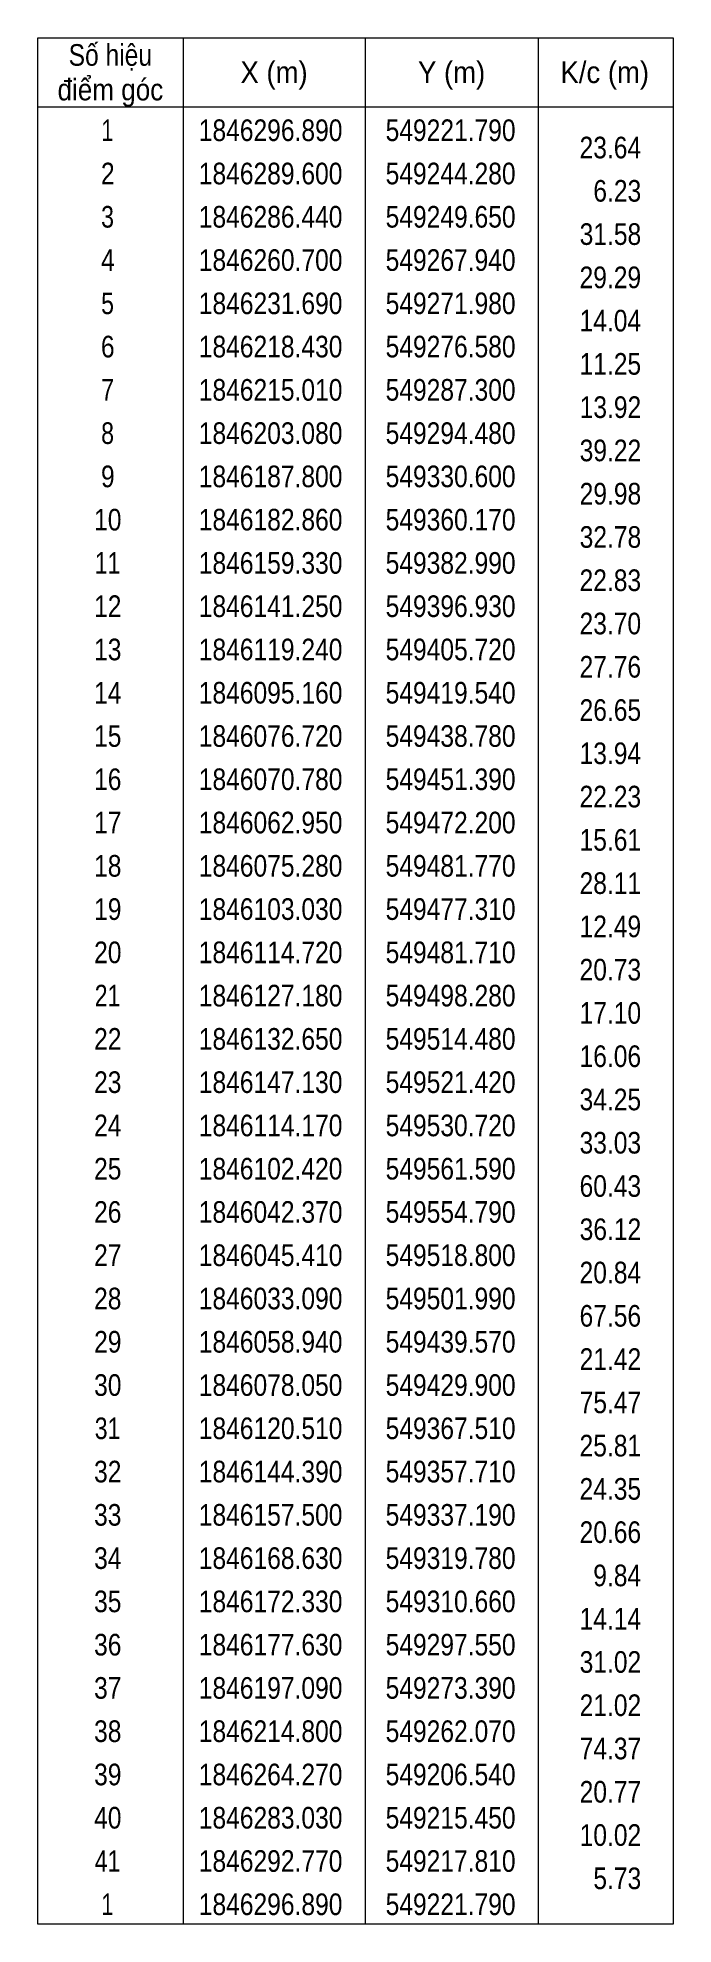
# Model space of a CAD drawing. Header units: metres. Extents: x 548051 to 551243, y 1845705 to 1846778.
# Drawn here: x 551169.4 to 551242.8, y 1845705.5 to 1845923.5 of the extents above; entities that cross this region are included whole.
import ezdxf
from ezdxf.enums import TextEntityAlignment as Align

# ---------------------------------------------------------------- set-up
doc = ezdxf.new("R2010")
doc.units = ezdxf.units.M
doc.header["$LTSCALE"] = 1.2
doc.layers.add('63', color=7, linetype='Continuous', lineweight=13)

msp = doc.modelspace()

# ---------------------------------------------------------------- texts
at = {"layer": '63'}
for s, width, p in [('Số hiệu', 0.85, (551177.825, 1845920.24)), ('X (m)', 0.95, (551196.735, 1845918.24)), ('Y (m)', 0.95, (551217.24, 1845918.24)), ('K/c (m)', 0.95, (551234.93, 1845918.24)), ('điểm góc', 0.9, (551177.83, 1845916.24)), (' 1', 0.75, (551177.14, 1845911.54)), ('1846296.890', 0.85, (551196.335, 1845911.54)), ('549221.790', 0.85, (551217.125, 1845911.54)), (' 2', 0.85, (551177.135, 1845906.54)), ('1846289.600', 0.85, (551196.335, 1845906.54)), ('549244.280', 0.85, (551217.125, 1845906.54)), (' 3', 0.8, (551177.13, 1845901.54)), ('1846286.440', 0.85, (551196.335, 1845901.54)), ('549249.650', 0.85, (551217.125, 1845901.54)), (' 4', 0.85, (551177.14, 1845896.54)), ('1846260.700', 0.85, (551196.335, 1845896.54)), ('549267.940', 0.85, (551217.125, 1845896.54)), (' 5', 0.8, (551177.13, 1845891.54)), ('1846231.690', 0.85, (551196.335, 1845891.54)), ('549271.980', 0.85, (551217.125, 1845891.54)), (' 6', 0.85, (551177.13, 1845886.54)), ('1846218.430', 0.85, (551196.335, 1845886.54)), ('549276.580', 0.85, (551217.125, 1845886.54)), (' 7', 0.8, (551177.135, 1845881.54)), ('1846215.010', 0.85, (551196.335, 1845881.54)), ('549287.300', 0.85, (551217.125, 1845881.54)), (' 8', 0.8, (551177.135, 1845876.54)), ('1846203.080', 0.85, (551196.335, 1845876.54)), ('549294.480', 0.85, (551217.125, 1845876.54)), (' 9', 0.85, (551177.14, 1845871.54)), ('1846187.800', 0.85, (551196.335, 1845871.54)), ('549330.600', 0.85, (551217.125, 1845871.54)), (' 10', 0.85, (551177.135, 1845866.54)), ('1846182.860', 0.85, (551196.335, 1845866.54)), ('549360.170', 0.85, (551217.125, 1845866.54)), (' 11', 0.8, (551177.135, 1845861.54)), ('1846159.330', 0.85, (551196.335, 1845861.54)), ('549382.990', 0.85, (551217.125, 1845861.54)), (' 12', 0.85, (551177.13, 1845856.54)), ('1846141.250', 0.85, (551196.335, 1845856.54)), ('549396.930', 0.85, (551217.125, 1845856.54)), (' 13', 0.85, (551177.13, 1845851.54)), ('1846119.240', 0.85, (551196.335, 1845851.54)), ('549405.720', 0.85, (551217.125, 1845851.54)), (' 14', 0.85, (551177.135, 1845846.54)), ('1846095.160', 0.85, (551196.335, 1845846.54)), ('549419.540', 0.85, (551217.125, 1845846.54)), (' 15', 0.85, (551177.13, 1845841.54)), ('1846076.720', 0.85, (551196.335, 1845841.54)), ('549438.780', 0.85, (551217.125, 1845841.54)), (' 16', 0.85, (551177.13, 1845836.54)), ('1846070.780', 0.85, (551196.335, 1845836.54)), ('549451.390', 0.85, (551217.125, 1845836.54)), (' 17', 0.85, (551177.13, 1845831.54)), ('1846062.950', 0.85, (551196.335, 1845831.54)), ('549472.200', 0.85, (551217.125, 1845831.54)), (' 18', 0.85, (551177.13, 1845826.54)), ('1846075.280', 0.85, (551196.335, 1845826.54)), ('549481.770', 0.85, (551217.125, 1845826.54)), (' 19', 0.85, (551177.135, 1845821.54)), ('1846103.030', 0.85, (551196.335, 1845821.54)), ('549477.310', 0.85, (551217.125, 1845821.54)), (' 20', 0.85, (551177.135, 1845816.54)), ('1846114.720', 0.85, (551196.335, 1845816.54)), ('549481.710', 0.85, (551217.125, 1845816.54)), (' 21', 0.8, (551177.135, 1845811.54)), ('1846127.180', 0.85, (551196.335, 1845811.54)), ('549498.280', 0.85, (551217.125, 1845811.54)), (' 22', 0.85, (551177.13, 1845806.54)), ('1846132.650', 0.85, (551196.335, 1845806.54)), ('549514.480', 0.85, (551217.125, 1845806.54)), (' 23', 0.85, (551177.13, 1845801.54)), ('1846147.130', 0.85, (551196.335, 1845801.54)), ('549521.420', 0.85, (551217.125, 1845801.54)), (' 24', 0.85, (551177.135, 1845796.54)), ('1846114.170', 0.85, (551196.335, 1845796.54)), ('549530.720', 0.85, (551217.125, 1845796.54)), (' 25', 0.85, (551177.13, 1845791.54)), ('1846102.420', 0.85, (551196.335, 1845791.54)), ('549561.590', 0.85, (551217.125, 1845791.54)), (' 26', 0.85, (551177.13, 1845786.54)), ('1846042.370', 0.85, (551196.335, 1845786.54)), ('549554.790', 0.85, (551217.125, 1845786.54)), (' 27', 0.85, (551177.13, 1845781.54)), ('1846045.410', 0.85, (551196.335, 1845781.54)), ('549518.800', 0.85, (551217.125, 1845781.54)), (' 28', 0.85, (551177.13, 1845776.54)), ('1846033.090', 0.85, (551196.335, 1845776.54)), ('549501.990', 0.85, (551217.125, 1845776.54)), (' 29', 0.85, (551177.135, 1845771.54)), ('1846058.940', 0.85, (551196.335, 1845771.54)), ('549439.570', 0.85, (551217.125, 1845771.54)), (' 30', 0.85, (551177.135, 1845766.54)), ('1846078.050', 0.85, (551196.335, 1845766.54)), ('549429.900', 0.85, (551217.125, 1845766.54)), (' 31', 0.8, (551177.135, 1845761.54)), ('1846120.510', 0.85, (551196.335, 1845761.54)), ('549367.510', 0.85, (551217.125, 1845761.54)), (' 32', 0.85, (551177.13, 1845756.54)), ('1846144.390', 0.85, (551196.335, 1845756.54)), ('549357.710', 0.85, (551217.125, 1845756.54)), (' 33', 0.85, (551177.13, 1845751.54)), ('1846157.500', 0.85, (551196.335, 1845751.54)), ('549337.190', 0.85, (551217.125, 1845751.54)), (' 34', 0.85, (551177.135, 1845746.54)), ('1846168.630', 0.85, (551196.335, 1845746.54)), ('549319.780', 0.85, (551217.125, 1845746.54)), (' 35', 0.85, (551177.13, 1845741.54)), ('1846172.330', 0.85, (551196.335, 1845741.54)), ('549310.660', 0.85, (551217.125, 1845741.54)), (' 36', 0.85, (551177.13, 1845736.54)), ('1846177.630', 0.85, (551196.335, 1845736.54)), ('549297.550', 0.85, (551217.125, 1845736.54)), (' 37', 0.85, (551177.13, 1845731.54)), ('1846197.090', 0.85, (551196.335, 1845731.54)), ('549273.390', 0.85, (551217.125, 1845731.54)), (' 38', 0.85, (551177.13, 1845726.54)), ('1846214.800', 0.85, (551196.335, 1845726.54)), ('549262.070', 0.85, (551217.125, 1845726.54)), (' 39', 0.85, (551177.135, 1845721.54)), ('1846264.270', 0.85, (551196.335, 1845721.54)), ('549206.540', 0.85, (551217.125, 1845721.54)), (' 40', 0.85, (551177.135, 1845716.54)), ('1846283.030', 0.85, (551196.335, 1845716.54)), ('549215.450', 0.85, (551217.125, 1845716.54)), (' 41', 0.8, (551177.135, 1845711.54)), ('1846292.770', 0.85, (551196.335, 1845711.54)), ('549217.810', 0.85, (551217.125, 1845711.54)), (' 1', 0.75, (551177.14, 1845706.54)), ('1846296.890', 0.85, (551196.335, 1845706.54)), ('549221.790', 0.85, (551217.125, 1845706.54))]:
    msp.add_text(s, height=2.5, dxfattribs=dict(at, width=width)).set_placement(p, align=Align.CENTER)
at = {"layer": '63', "width": 0.85}
for s, p in [('23.64', (551239.13, 1845909.54)), ('6.23', (551239.14, 1845904.54)), ('31.58', (551239.14, 1845899.54)), ('29.29', (551239.13, 1845894.54)), ('14.04', (551239.13, 1845889.54)), ('11.25', (551239.13, 1845884.54)), ('13.92', (551239.14, 1845879.54)), ('39.22', (551239.14, 1845874.54)), ('29.98', (551239.14, 1845869.54)), ('32.78', (551239.14, 1845864.54)), ('22.83', (551239.13, 1845859.54)), ('23.70', (551239.13, 1845854.54)), ('27.76', (551239.13, 1845849.54)), ('26.65', (551239.13, 1845844.54)), ('13.94', (551239.13, 1845839.54)), ('22.23', (551239.13, 1845834.54)), ('15.61', (551239.13, 1845829.54)), ('28.11', (551239.13, 1845824.54)), ('12.49', (551239.13, 1845819.54)), ('20.73', (551239.13, 1845814.54)), ('17.10', (551239.13, 1845809.54)), ('16.06', (551239.13, 1845804.54)), ('34.25', (551239.13, 1845799.54)), ('33.03', (551239.13, 1845794.54)), ('60.43', (551239.13, 1845789.54)), ('36.12', (551239.14, 1845784.54)), ('20.84', (551239.13, 1845779.54)), ('67.56', (551239.13, 1845774.54)), ('21.42', (551239.14, 1845769.54)), ('75.47', (551239.14, 1845764.54)), ('25.81', (551239.13, 1845759.54)), ('24.35', (551239.13, 1845754.54)), ('20.66', (551239.13, 1845749.54)), ('9.84', (551239.13, 1845744.54)), ('14.14', (551239.13, 1845739.54)), ('31.02', (551239.14, 1845734.54)), ('21.02', (551239.14, 1845729.54)), ('74.37', (551239.14, 1845724.54)), ('20.77', (551239.14, 1845719.54)), ('10.02', (551239.14, 1845714.54)), ('5.73', (551239.14, 1845709.54))]:
    msp.add_text(s, height=2.5, dxfattribs=at).set_placement(p, align=Align.RIGHT)

# ---------------------------------------------------------------- linework, layer by layer
at = {"layer": '63'}
for p, q in [((551186.24, 1845923.48), (551186.24, 1845705.48)), ((551207.24, 1845923.48), (551207.24, 1845705.48)), ((551227.24, 1845923.48), (551227.24, 1845705.48)), ((551169.44, 1845915.48), (551242.84, 1845915.48))]:
    msp.add_line(p, q, dxfattribs=at)
msp.add_lwpolyline([(551169.44, 1845923.48), (551242.84, 1845923.48), (551242.84, 1845705.48), (551169.44, 1845705.48)], close=True, dxfattribs=at)

msp.set_redraw_order([(e.dxf.handle, doc.entitydb.next_handle()) for e in msp.query("TEXT MTEXT ATTDEF DIMENSION ARC_DIMENSION")])  # texts and dimensions are drawn at this point

doc.saveas('drawing.dxf')
